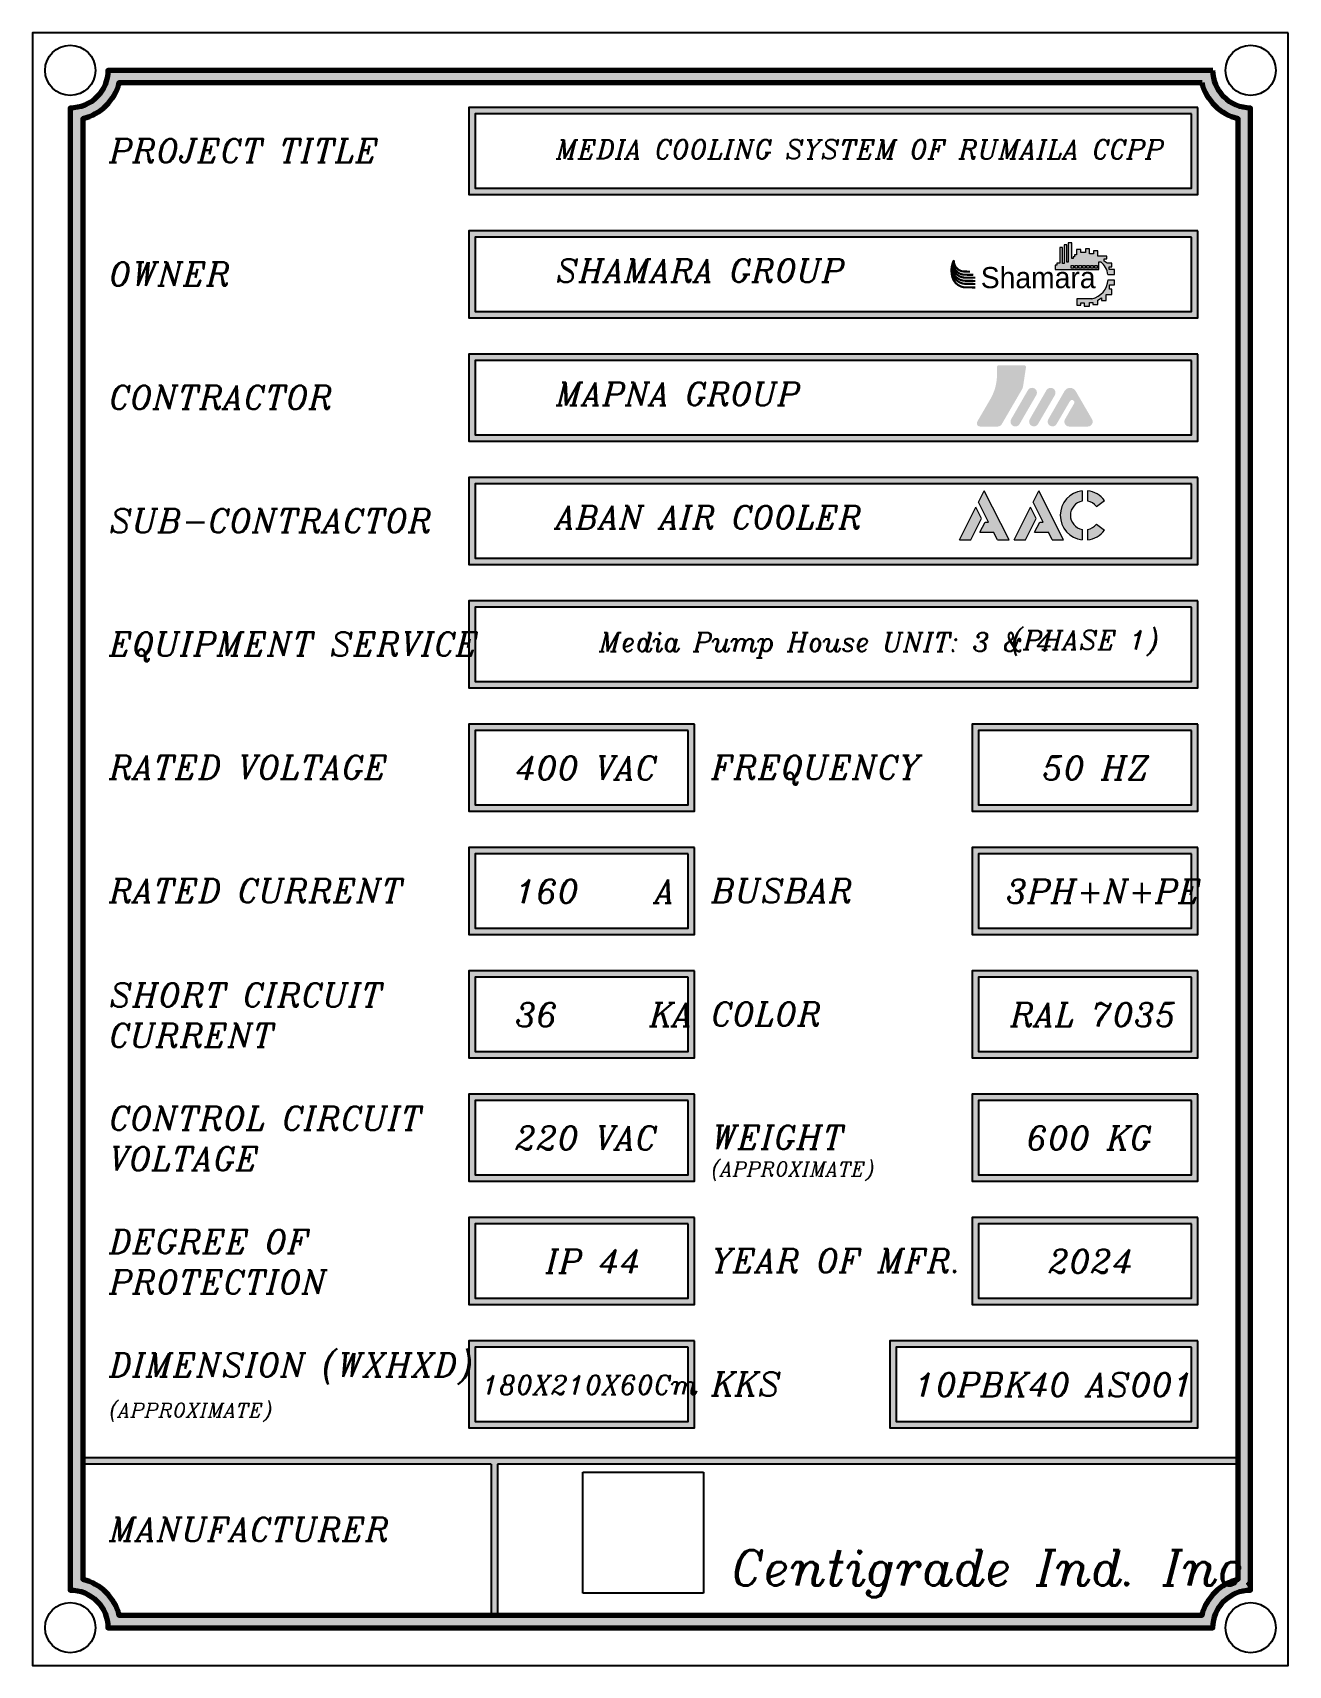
# Model space of a CAD drawing. Header units: inches. Extents: x -166 to 590, y 55 to 185.
# Drawn here: x 345.6 to 445.6, y 55.2 to 185.2 of the extents above; entities that cross this region are included whole.
import ezdxf
from ezdxf.enums import TextEntityAlignment as Align

# ---------------------------------------------------------------- set-up
doc = ezdxf.new("R2010")
doc.units = ezdxf.units.IN
doc.header["$MEASUREMENT"] = 0
doc.layers.add('T-T', color=2, linetype='Continuous', lineweight=20)
doc.styles.add('Shamara', font='')
doc.styles.get("Standard").update_dxf_attribs({"font": 'italic.shx'})
doc.styles.get('Shamara').set_extended_font_data('Alborz Mashgh Jadid')
picture_1 = doc.add_image_def('image1.jpg', size_in_pixel=(157, 157))

msp = doc.modelspace()

# ---------------------------------------------------------------- texts
for s, height, p in [('PROJECT TITLE ', 1.882, (351.75, 174.86)), ('MEDIA COOLING SYSTEM OF RUMAILA CCPP', 1.5056, (387.33, 175.16)), ('OWNER', 1.882, (351.75, 165.04)), ('SHAMARA GROUP', 1.836, (387.33, 165.34)), ('MAPNA GROUP', 1.836, (387.33, 155.52)), ('CONTRACTOR', 1.882, (351.75, 155.22)), ('SUB-CONTRACTOR', 1.882, (351.75, 145.4)), ('ABAN AIR COOLER', 1.836, (387.33, 145.7)), ('(PHASE 1)', 1.506, (423.57, 136.09)), ('EQUIPMENT SERVICE', 1.882, (351.75, 135.58)), ('Media Pump House UNIT: 3 & 4', 1.5056, (390.76, 135.93)), ('RATED VOLTAGE', 1.882, (351.75, 125.76)), ('400 VAC', 1.882, (384.08, 125.71)), ('FREQUENCY', 1.882, (399.71, 125.76)), ('50 HZ', 1.882, (426.07, 125.71)), ('RATED CURRENT', 1.882, (351.75, 115.94)), ('160    A', 1.882, (384.08, 115.89)), ('BUSBAR', 1.882, (399.71, 115.94)), ('3PH+N+PE', 1.882, (423.17, 115.89)), ('SHORT CIRCUIT', 1.882, (351.75, 107.64)), ('36     KA', 1.882, (384.08, 106.07)), ('COLOR', 1.882, (399.71, 106.12)), ('RAL 7035', 1.882, (423.52, 106.07)), ('CURRENT', 1.882, (351.75, 104.42)), ('CONTROL CIRCUIT', 1.882, (351.75, 97.82)), ('220 VAC', 1.882, (384.08, 96.25)), ('WEIGHT', 1.882, (399.71, 96.3)), ('600 KG', 1.882, (424.81, 96.25)), ('VOLTAGE', 1.882, (351.75, 94.6)), ('(APPROXIMATE)', 1.1292, (399.71, 94.16)), ('DEGREE OF', 1.882, (351.75, 88)), ('IP 44', 1.882, (386.51, 86.43)), ('YEAR OF MFR.', 1.882, (399.71, 86.48)), ('2024', 1.882, (426.53, 86.43)), ('PROTECTION', 1.882, (351.75, 84.78)), ('DIMENSION (WXHXD)', 1.882, (351.75, 78.18)), ('180X210X60Cm', 1.5056, (381.45, 76.78)), ('KKS', 1.882, (399.71, 76.66)), ('10PBK40 AS001', 1.882, (415.89, 76.61)), ('(APPROXIMATE)', 1.1292, (351.75, 74.96)), ('MANUFACTURER', 1.882, (351.75, 65.08)), ('Centigrade Ind. Inc.', 2.8029, (401.3, 61.56))]:
    msp.add_text(s, height=height).set_placement(p)

# ---------------------------------------------------------------- blocks, each defined once
blk = doc.blocks.new('AAC')
at = {"lineweight": 0}
h = blk.add_hatch(dxfattribs=at)
h.set_pattern_fill('AR-SAND', color=130, scale=0.4)
h.paths.add_polyline_path([(17.1, 33.8), (13.1, 26), (20.1, 12.2), (17.7, 12.2), (14.1, 5.2), (23.6, 5.2), (26.2, 0), (34.2, 0)])
h.paths.add_polyline_path([(0, 0), (7.9, 0), (15.3, 14.6), (11.3, 22.4)])
h = blk.add_hatch(dxfattribs=at)
h.set_pattern_fill('AR-SAND', color=130, scale=0.4)
h.paths.add_polyline_path([(49, 22.4), (37.7, 0), (45.6, 0), (53, 14.6)])
h.paths.add_polyline_path([(54.7, 33.8), (50.8, 26), (57.7, 12.2), (55.4, 12.2), (51.8, 5.2), (61.3, 5.2), (63.9, 0), (71.8, 0)])
h = blk.add_hatch(dxfattribs=at)
h.set_pattern_fill('AR-SAND', color=130, scale=0.4)
h.paths.add_polyline_path([(84.6, 26.8), (84.6, 33.8, 0.894794), (84.6, 0), (84.6, 7, -0.827064)])
h.paths.add_polyline_path([(94.4, 23), (100, 27.2, 0.206016), (88.3, 33.8), (88.3, 26.8, -0.186394)])
h.paths.add_polyline_path([(100, 6.6), (94.4, 10.8, -0.186394), (88.3, 7), (88.3, 0, 0.206016)])
for p, q in [((13.1, 26), (17.1, 33.8)), ((34.2, 0), (17.1, 33.8)), ((50.8, 26), (54.7, 33.8)), ((71.8, 0), (54.7, 33.8)), ((84.6, 33.8), (84.6, 26.8)), ((88.3, 33.8), (88.3, 26.8)), ((20.1, 12.2), (13.1, 26)), ((57.7, 12.2), (50.8, 26)), ((94.4, 23), (100, 27.2)), ((0, 0), (11.3, 22.4)), ((7.9, 0), (15.3, 14.6)), ((15.3, 14.6), (11.3, 22.4)), ((14.1, 5.2), (17.7, 12.2)), ((17.7, 12.2), (20.1, 12.2)), ((37.7, 0), (49, 22.4)), ((45.6, 0), (53, 14.6)), ((53, 14.6), (49, 22.4)), ((51.8, 5.2), (55.4, 12.2)), ((55.4, 12.2), (57.7, 12.2)), ((0, 0), (7.9, 0)), ((14.1, 5.2), (23.6, 5.2)), ((26.2, 0), (23.6, 5.2)), ((26.2, 0), (34.2, 0)), ((37.7, 0), (45.6, 0)), ((51.8, 5.2), (61.3, 5.2)), ((63.9, 0), (61.3, 5.2)), ((63.9, 0), (71.8, 0)), ((84.6, 7), (84.6, 0)), ((88.3, 7), (88.3, 0)), ((94.4, 10.8), (100, 6.6))]:
    blk.add_line(p, q, dxfattribs=at)
for radius, start, end in [(17, 96.356, 263.644), (17, 37.2592, 83.823), (10, 100.8142, 259.1858), (10, 37.2592, 79.4928), (10, 280.5072, 322.7408), (17, 276.177, 322.7408)]:
    blk.add_arc((86.5, 16.9), radius, start, end, dxfattribs=at)
blk = doc.blocks.new('A$C190B4D2B')
at = {"layer": 'T-T'}
h = blk.add_hatch(color=12, dxfattribs=at)
h.dxf.hatch_style = 1
h.paths.add_polyline_path([(5.47, -1.16), (5.47, -0.23), (4.75, -0.23), (4.75, -0.91), (3.9, -0.91), (3.9, -0.37), (3.11, -0.37), (3.11, -1.31), (2.72, -1.31), (2.72, -1.73), (2.5, -1.73), (2.5, -2.04), (2.22, -2.04), (2.22, 0.86), (1.55, 0.86), (1.55, -2.69), (1.32, -2.69), (1.32, 0.53), (0.83, 0.53), (0.83, -2.92), (0.53, -2.92), (0.53, 0), (0, 0), (0, -2.85), (-0.53, -2.85), (-0.53, -3.22), (-0.83, -3.22), (-0.83, -4.07), (7.18, -4.07), (7.18, -2.62), (7.6, -2.62, -0.191002), (8.87, -4.99), (10.08, -4.99), (10.08, -4.03), (9.08, -4.03), (9.08, -3.56), (9.61, -3.56), (9.61, -2.88), (8.71, -2.88), (8.19, -2.49), (8.19, -2.07), (8.66, -2.07), (8.66, -1.57), (7.03, -1.57), (7.03, -0.59), (6.2, -0.59), (6.2, -1.16)])
h.paths.add_polyline_path([(6.16, -3.28), (6.16, -3.81), (5.71, -3.81), (5.71, -3.28)], flags=16)
h.paths.add_polyline_path([(6.44, -3.28), (6.88, -3.28), (6.88, -3.81), (6.44, -3.81)], flags=16)
h.paths.add_polyline_path([(5.43, -3.28), (5.43, -3.81), (4.99, -3.81), (4.99, -3.28)], flags=16)
h.paths.add_polyline_path([(4.71, -3.28), (4.71, -3.81), (4.27, -3.81), (4.27, -3.28)], flags=16)
h.paths.add_polyline_path([(3.98, -3.28), (3.98, -3.81), (3.54, -3.81), (3.54, -3.28)], flags=16)
h.paths.add_polyline_path([(3.26, -3.28), (3.26, -3.81), (2.82, -3.81), (2.82, -3.28)], flags=16)
h.paths.add_polyline_path([(2.53, -3.28), (2.53, -3.81), (2.09, -3.81), (2.09, -3.28)], flags=16)
h.paths.add_polyline_path([(7.71, -9.27), (7.7, -9.75), (8.56, -9.75), (8.56, -8.65), (9.58, -8.66), (9.58, -7.64), (9.15, -7.64), (9.15, -6.85), (10.09, -6.85), (10.09, -5.98), (8.92, -5.98, -0.331152), (5.93, -9.42), (3.14, -9.42), (3.14, -10.64), (3.89, -10.64), (3.89, -10.2), (4.47, -10.2), (4.47, -10.81), (5.5, -10.81), (5.5, -10.12), (6.09, -10.12), (6.09, -10.5), (6.99, -10.5), (6.99, -9.68)])
at = {"layer": 'T-T', "color": 12}
for p, q in [((0.53, 0), (0, 0)), ((0, 0), (0, -2.85)), ((0.53, 0), (0, 0)), ((0, 0), (0, -2.85)), ((0.53, -2.92), (0.53, 0)), ((0.53, -2.92), (0.53, 0)), ((1.32, 0.53), (0.83, 0.53)), ((0.83, 0.53), (0.83, -2.92)), ((1.32, 0.53), (0.83, 0.53)), ((0.83, 0.53), (0.83, -2.92)), ((1.32, -2.69), (1.32, 0.53)), ((1.32, -2.69), (1.32, 0.53)), ((2.22, 0.86), (1.55, 0.86)), ((1.55, 0.86), (1.55, -2.69)), ((2.22, 0.86), (1.55, 0.86)), ((1.55, 0.86), (1.55, -2.69)), ((2.22, -2.04), (2.22, 0.86)), ((2.22, -2.04), (2.22, 0.86)), ((0, -2.85), (-0.53, -2.85)), ((-0.53, -2.85), (-0.53, -3.22)), ((0, -2.85), (-0.53, -2.85)), ((-0.53, -2.85), (-0.53, -3.22)), ((0.83, -2.92), (0.53, -2.92)), ((0.83, -2.92), (0.53, -2.92)), ((1.55, -2.69), (1.32, -2.69)), ((1.55, -2.69), (1.32, -2.69)), ((2.5, -2.04), (2.22, -2.04)), ((2.5, -2.04), (2.22, -2.04)), ((2.72, -1.73), (2.5, -1.73)), ((2.5, -1.73), (2.5, -2.04)), ((2.72, -1.73), (2.5, -1.73)), ((2.5, -1.73), (2.5, -2.04)), ((3.11, -1.31), (2.72, -1.31)), ((2.72, -1.31), (2.72, -1.73)), ((3.11, -1.31), (2.72, -1.31)), ((2.72, -1.31), (2.72, -1.73)), ((3.9, -0.37), (3.11, -0.37)), ((3.11, -0.37), (3.11, -1.31)), ((3.9, -0.37), (3.11, -0.37)), ((3.11, -0.37), (3.11, -1.31)), ((3.9, -0.91), (3.9, -0.37)), ((3.9, -0.91), (3.9, -0.37)), ((4.75, -0.91), (3.9, -0.91)), ((4.75, -0.91), (3.9, -0.91)), ((5.47, -0.23), (4.75, -0.23)), ((4.75, -0.23), (4.75, -0.91)), ((5.47, -0.23), (4.75, -0.23)), ((4.75, -0.23), (4.75, -0.91)), ((5.47, -1.16), (5.47, -0.23)), ((5.47, -1.16), (5.47, -0.23)), ((6.2, -1.16), (5.47, -1.16)), ((6.2, -1.16), (5.47, -1.16)), ((7.03, -0.59), (6.2, -0.59)), ((6.2, -0.59), (6.2, -1.16)), ((7.03, -0.59), (6.2, -0.59)), ((6.2, -0.59), (6.2, -1.16)), ((7.03, -1.57), (7.03, -0.59)), ((7.03, -1.57), (7.03, -0.59)), ((8.66, -1.57), (7.03, -1.57)), ((8.66, -1.57), (7.03, -1.57)), ((7.18, -4.07), (7.18, -2.62)), ((7.18, -2.62), (7.6, -2.62)), ((7.18, -4.07), (7.18, -2.62)), ((7.18, -2.62), (7.6, -2.62)), ((8.19, -2.49), (8.19, -2.07)), ((8.19, -2.07), (8.66, -2.07)), ((8.19, -2.49), (8.19, -2.07)), ((8.19, -2.07), (8.66, -2.07)), ((8.71, -2.88), (8.19, -2.49)), ((8.71, -2.88), (8.19, -2.49)), ((8.66, -2.07), (8.66, -1.57)), ((8.66, -2.07), (8.66, -1.57)), ((9.61, -2.88), (8.71, -2.88)), ((9.61, -2.88), (8.71, -2.88)), ((9.61, -3.56), (9.61, -2.88)), ((9.61, -3.56), (9.61, -2.88)), ((-0.53, -3.22), (-0.83, -3.22)), ((-0.83, -3.22), (-0.83, -4.07)), ((-0.53, -3.22), (-0.83, -3.22)), ((-0.83, -3.22), (-0.83, -4.07)), ((-0.83, -4.07), (7.18, -4.07)), ((-0.83, -4.07), (7.18, -4.07)), ((8.87, -4.99), (10.08, -4.99)), ((8.87, -4.99), (10.08, -4.99)), ((10.09, -5.98), (8.92, -5.98)), ((10.09, -5.98), (8.92, -5.98)), ((9.08, -4.03), (9.08, -3.56)), ((9.08, -3.56), (9.61, -3.56)), ((9.08, -4.03), (9.08, -3.56)), ((9.08, -3.56), (9.61, -3.56)), ((10.08, -4.03), (9.08, -4.03)), ((10.08, -4.03), (9.08, -4.03)), ((10.08, -4.99), (10.08, -4.03)), ((10.08, -4.99), (10.08, -4.03)), ((10.09, -6.85), (10.09, -5.98)), ((10.09, -6.85), (10.09, -5.98)), ((8.56, -9.75), (8.56, -8.65)), ((8.56, -8.65), (9.58, -8.66)), ((8.56, -9.75), (8.56, -8.65)), ((8.56, -8.65), (9.58, -8.66)), ((9.15, -7.64), (9.15, -6.85)), ((9.15, -6.85), (10.09, -6.85)), ((9.15, -7.64), (9.15, -6.85)), ((9.15, -6.85), (10.09, -6.85)), ((9.58, -7.64), (9.15, -7.64)), ((9.58, -7.64), (9.15, -7.64)), ((9.58, -8.66), (9.58, -7.64)), ((9.58, -8.66), (9.58, -7.64)), ((5.93, -9.42), (3.14, -9.42)), ((3.14, -9.42), (3.14, -10.64)), ((5.93, -9.42), (3.14, -9.42)), ((3.14, -9.42), (3.14, -10.64)), ((3.14, -10.64), (3.89, -10.64)), ((3.14, -10.64), (3.89, -10.64)), ((3.89, -10.64), (3.89, -10.2)), ((3.89, -10.2), (4.47, -10.2)), ((3.89, -10.64), (3.89, -10.2)), ((3.89, -10.2), (4.47, -10.2)), ((4.47, -10.2), (4.47, -10.81)), ((4.47, -10.2), (4.47, -10.81)), ((4.47, -10.81), (5.5, -10.81)), ((4.47, -10.81), (5.5, -10.81)), ((5.5, -10.81), (5.5, -10.12)), ((5.5, -10.12), (6.09, -10.12)), ((5.5, -10.81), (5.5, -10.12)), ((5.5, -10.12), (6.09, -10.12)), ((6.09, -10.12), (6.09, -10.5)), ((6.09, -10.12), (6.09, -10.5)), ((6.09, -10.5), (6.99, -10.5)), ((6.09, -10.5), (6.99, -10.5)), ((6.99, -9.68), (7.71, -9.27)), ((6.99, -9.68), (7.71, -9.27)), ((6.99, -10.5), (6.99, -9.68)), ((6.99, -10.5), (6.99, -9.68)), ((7.71, -9.27), (7.7, -9.75)), ((7.71, -9.27), (7.7, -9.75)), ((7.7, -9.75), (8.56, -9.75)), ((7.7, -9.75), (8.56, -9.75))]:
    blk.add_line(p, q, dxfattribs=at)
at = {"layer": 'T-T', "color": 12, "const_width": 0.39}
for points in [[(-19.5, -2.33, 0.281), (-19.27, -6.42, 18.267234)], [(-15.56, -5.56), (-17.6, -5.54, -0.42789), (-19.74, -2.89, -0.912171)], [(-15.96, -5.03), (-17.6, -5.01, -0.429952), (-19.66, -2.55, -0.912171)], [(-16.54, -4.44), (-17.6, -4.41, -0.441364), (-19.5, -2.33, -0.912171)], [(-15.56, -6.15), (-17.6, -6.12, -0.392856), (-19.91, -3.52, -0.912171)], [(-15.56, -6.7), (-17.6, -6.68, -0.383676), (-19.91, -3.97, -0.912171)], [(-15.56, -7.36), (-17.6, -7.33, -0.383676), (-19.91, -4.62, -0.912171)]]:
    blk.add_lwpolyline(points, format="xyb", dxfattribs=at)
at = {"layer": 'T-T', "color": 12}
for points in [[(2.53, -3.81), (2.09, -3.81), (2.09, -3.28), (2.53, -3.28)], [(3.26, -3.81), (2.82, -3.81), (2.82, -3.28), (3.26, -3.28)], [(3.98, -3.81), (3.54, -3.81), (3.54, -3.28), (3.98, -3.28)], [(4.71, -3.81), (4.27, -3.81), (4.27, -3.28), (4.71, -3.28)], [(5.43, -3.81), (4.99, -3.81), (4.99, -3.28), (5.43, -3.28)], [(6.16, -3.81), (5.71, -3.81), (5.71, -3.28), (6.16, -3.28)], [(6.88, -3.81), (6.44, -3.81), (6.44, -3.28), (6.88, -3.28)]]:
    blk.add_lwpolyline(points, close=True, dxfattribs=at)
for centre, radius, start, end in [((5.24, -5.41), 3.65, 6.6649, 49.9184), ((5.24, -5.41), 3.65, 6.6649, 49.9184), ((5.11, -5.69), 3.82, 282.4377, 355.7272), ((5.11, -5.69), 3.82, 282.4377, 355.7272)]:
    blk.add_arc(centre, radius, start, end, dxfattribs=at)
at = {"layer": 'T-T', "color": 12, "style": 'Shamara'}
blk.add_text('Shamara', height=3.9, rotation=0.0001, dxfattribs=at).set_placement((-3.98, -5.54), align=Align.MIDDLE_CENTER)

# ---------------------------------------------------------------- hatches: boundary and pattern name
h = msp.add_hatch(color=256)
h.dxf.hatch_style = 1
h.paths.add_polyline_path([(442.64, 179.2, -0.414214), (439.64, 182.2), (351.64, 182.2, -0.414214), (348.64, 179.2), (348.64, 61.2, -0.414214), (351.64, 58.2), (439.64, 58.2, -0.414214), (442.64, 61.2)])
h.paths.add_polyline_path([(441.64, 62.07, 0.272842), (438.77, 59.2), (352.52, 59.2, 0.272842), (349.64, 62.07), (349.64, 178.33, 0.272842), (352.52, 181.2), (438.77, 181.2, 0.272842), (441.64, 178.33)], flags=16)
h = msp.add_hatch(color=256)
h.dxf.hatch_style = 1
h.paths.add_polyline_path([(380.38, 179.24), (380.38, 172.32), (438.44, 172.32), (438.44, 179.24)])
h.paths.add_polyline_path([(437.94, 178.74), (380.88, 178.74), (380.88, 172.82), (437.94, 172.82)], flags=16)
h = msp.add_hatch(color=256)
h.dxf.hatch_style = 1
h.paths.add_polyline_path([(380.38, 169.42), (380.38, 162.5), (438.44, 162.5), (438.44, 169.42)])
h.paths.add_polyline_path([(437.94, 168.92), (380.88, 168.92), (380.88, 163), (437.94, 163)], flags=16)
h = msp.add_hatch(color=256)
h.dxf.hatch_style = 1
h.paths.add_polyline_path([(380.38, 159.6), (380.38, 152.68), (438.44, 152.68), (438.44, 159.6)])
h.paths.add_polyline_path([(437.94, 159.1), (380.88, 159.1), (380.88, 153.18), (437.94, 153.18)], flags=16)
h = msp.add_hatch(color=256)
h.dxf.hatch_style = 1
h.paths.add_polyline_path([(380.38, 149.78), (380.38, 142.86), (438.44, 142.86), (438.44, 149.78)])
h.paths.add_polyline_path([(437.94, 149.28), (380.88, 149.28), (380.88, 143.36), (437.94, 143.36)], flags=16)
h = msp.add_hatch(color=256)
h.dxf.hatch_style = 1
h.paths.add_polyline_path([(380.38, 139.96), (380.38, 133.04), (438.44, 133.04), (438.44, 139.96)])
h.paths.add_polyline_path([(437.94, 139.46), (380.88, 139.46), (380.88, 133.54), (437.94, 133.54)], flags=16)
h = msp.add_hatch(color=256)
h.dxf.hatch_style = 1
h.paths.add_polyline_path([(398.36, 123.22), (398.36, 130.14), (380.38, 130.14), (380.38, 123.22)])
h.paths.add_polyline_path([(397.86, 129.64), (397.86, 123.72), (380.88, 123.72), (380.88, 129.64)], flags=16)
h = msp.add_hatch(color=256)
h.dxf.hatch_style = 1
h.paths.add_polyline_path([(438.44, 123.22), (438.44, 130.14), (420.46, 130.14), (420.46, 123.22)])
h.paths.add_polyline_path([(437.94, 129.64), (437.94, 123.72), (420.96, 123.72), (420.96, 129.64)], flags=16)
h = msp.add_hatch(color=256)
h.dxf.hatch_style = 1
h.paths.add_polyline_path([(398.36, 113.4), (398.36, 120.32), (380.38, 120.32), (380.38, 113.4)])
h.paths.add_polyline_path([(397.86, 119.82), (397.86, 113.9), (380.88, 113.9), (380.88, 119.82)], flags=16)
h = msp.add_hatch(color=256)
h.dxf.hatch_style = 1
h.paths.add_polyline_path([(438.44, 113.4), (438.44, 120.32), (420.46, 120.32), (420.46, 113.4)])
h.paths.add_polyline_path([(437.94, 119.82), (437.94, 113.9), (420.96, 113.9), (420.96, 119.82)], flags=16)
h = msp.add_hatch(color=256)
h.dxf.hatch_style = 1
h.paths.add_polyline_path([(398.36, 103.58), (398.36, 110.5), (380.38, 110.5), (380.38, 103.58)])
h.paths.add_polyline_path([(397.86, 110), (397.86, 104.08), (380.88, 104.08), (380.88, 110)], flags=16)
h = msp.add_hatch(color=256)
h.dxf.hatch_style = 1
h.paths.add_polyline_path([(438.44, 103.58), (438.44, 110.5), (420.46, 110.5), (420.46, 103.58)])
h.paths.add_polyline_path([(437.94, 110), (437.94, 104.08), (420.96, 104.08), (420.96, 110)], flags=16)
h = msp.add_hatch(color=256)
h.dxf.hatch_style = 1
h.paths.add_polyline_path([(398.36, 93.76), (398.36, 100.68), (380.38, 100.68), (380.38, 93.76)])
h.paths.add_polyline_path([(397.86, 100.18), (397.86, 94.26), (380.88, 94.26), (380.88, 100.18)], flags=16)
h = msp.add_hatch(color=256)
h.dxf.hatch_style = 1
h.paths.add_polyline_path([(438.44, 93.76), (438.44, 100.68), (420.46, 100.68), (420.46, 93.76)])
h.paths.add_polyline_path([(437.94, 100.18), (437.94, 94.26), (420.96, 94.26), (420.96, 100.18)], flags=16)
h = msp.add_hatch(color=256)
h.dxf.hatch_style = 1
h.paths.add_polyline_path([(398.36, 83.94), (398.36, 90.86), (380.38, 90.86), (380.38, 83.94)])
h.paths.add_polyline_path([(397.86, 90.36), (397.86, 84.44), (380.88, 84.44), (380.88, 90.36)], flags=16)
h = msp.add_hatch(color=256)
h.dxf.hatch_style = 1
h.paths.add_polyline_path([(438.44, 83.94), (438.44, 90.86), (420.46, 90.86), (420.46, 83.94)])
h.paths.add_polyline_path([(437.94, 90.36), (437.94, 84.44), (420.96, 84.44), (420.96, 90.36)], flags=16)
h = msp.add_hatch(color=256)
h.dxf.hatch_style = 1
h.paths.add_polyline_path([(398.36, 74.12), (398.36, 81.04), (380.38, 81.04), (380.38, 74.12)])
h.paths.add_polyline_path([(397.86, 80.54), (397.86, 74.62), (380.88, 74.62), (380.88, 80.54)], flags=16)
h = msp.add_hatch(color=256)
h.dxf.hatch_style = 1
h.paths.add_polyline_path([(438.44, 74.12), (438.44, 81.04), (413.92, 81.04), (413.92, 74.12)])
h.paths.add_polyline_path([(437.94, 80.54), (437.94, 74.62), (414.42, 74.62), (414.42, 80.54)], flags=16)
h = msp.add_hatch(color=256)
h.dxf.hatch_style = 1
h.paths.add_polyline_path([(441.64, 71.72), (349.64, 71.72), (349.64, 71.22), (382.17, 71.22), (382.17, 59.2), (382.67, 59.2), (382.67, 71.22), (441.64, 71.22)])
at = {"layer": 'T-T'}
msp.add_hatch(color=252, dxfattribs=at).paths.add_polyline_path([(424.44, 156.81, 0.093556), (424.52, 157.04), (424.75, 158.56, 0.459001), (424.62, 158.71), (422.57, 158.71, 0.414214), (422.44, 158.58), (422.44, 157.97, -0.131652), (421.93, 156.05), (420.87, 154.23, 0.57735), (421.1, 153.84), (422.5, 153.84, 0.267949), (422.83, 154.04)])
h = msp.add_hatch(color=1, dxfattribs=at)
h.paths.add_polyline_path([(428.71, 156.66, 0.57735), (427.82, 156.66), (426.53, 154.42, 1), (427.19, 154.04), (428.25, 155.86, -1), (428.58, 155.67), (427.86, 154.42, 0.57735), (428.19, 153.84), (429.67, 153.84, 0.57735), (430.01, 154.42)])
h.paths.add_polyline_path([(427.05, 156.34, 1), (426.38, 156.73), (425.05, 154.42, 1), (425.71, 154.04)])
h.paths.add_polyline_path([(425.57, 156.34, 1), (424.9, 156.73), (423.57, 154.42, 1), (424.24, 154.04)])

# ---------------------------------------------------------------- linework, layer by layer
for p, q in [((441.64, 71.72), (349.64, 71.72)), ((382.17, 71.22), (349.64, 71.22)), ((382.17, 71.22), (382.17, 59.2)), ((441.64, 71.22), (382.67, 71.22)), ((382.67, 71.22), (382.67, 59.2)), ((382.67, 59.2), (382.17, 59.2))]:
    msp.add_line(p, q)
for points in [[(445.64, 185.2), (345.64, 185.2), (345.64, 55.2), (445.64, 55.2)], [(438.44, 179.24), (380.38, 179.24), (380.38, 172.32), (438.44, 172.32)], [(437.94, 178.74), (380.88, 178.74), (380.88, 172.82), (437.94, 172.82)], [(438.44, 169.42), (380.38, 169.42), (380.38, 162.5), (438.44, 162.5)], [(437.94, 168.92), (380.88, 168.92), (380.88, 163), (437.94, 163)], [(438.44, 159.6), (380.38, 159.6), (380.38, 152.68), (438.44, 152.68)], [(437.94, 159.1), (380.88, 159.1), (380.88, 153.18), (437.94, 153.18)], [(438.44, 149.78), (380.38, 149.78), (380.38, 142.86), (438.44, 142.86)], [(437.94, 149.28), (380.88, 149.28), (380.88, 143.36), (437.94, 143.36)], [(438.44, 139.96), (380.38, 139.96), (380.38, 133.04), (438.44, 133.04)], [(437.94, 139.46), (380.88, 139.46), (380.88, 133.54), (437.94, 133.54)], [(398.36, 130.14), (380.38, 130.14), (380.38, 123.22), (398.36, 123.22)], [(438.44, 130.14), (420.46, 130.14), (420.46, 123.22), (438.44, 123.22)], [(397.86, 129.64), (380.88, 129.64), (380.88, 123.72), (397.86, 123.72)], [(437.94, 129.64), (420.96, 129.64), (420.96, 123.72), (437.94, 123.72)], [(398.36, 120.32), (380.38, 120.32), (380.38, 113.4), (398.36, 113.4)], [(397.86, 119.82), (380.88, 119.82), (380.88, 113.9), (397.86, 113.9)], [(438.44, 120.32), (420.46, 120.32), (420.46, 113.4), (438.44, 113.4)], [(437.94, 119.82), (420.96, 119.82), (420.96, 113.9), (437.94, 113.9)], [(398.36, 110.5), (380.38, 110.5), (380.38, 103.58), (398.36, 103.58)], [(397.86, 110), (380.88, 110), (380.88, 104.08), (397.86, 104.08)], [(438.44, 110.5), (420.46, 110.5), (420.46, 103.58), (438.44, 103.58)], [(437.94, 110), (420.96, 110), (420.96, 104.08), (437.94, 104.08)], [(398.36, 100.68), (380.38, 100.68), (380.38, 93.76), (398.36, 93.76)], [(397.86, 100.18), (380.88, 100.18), (380.88, 94.26), (397.86, 94.26)], [(438.44, 100.68), (420.46, 100.68), (420.46, 93.76), (438.44, 93.76)], [(437.94, 100.18), (420.96, 100.18), (420.96, 94.26), (437.94, 94.26)], [(398.36, 90.86), (380.38, 90.86), (380.38, 83.94), (398.36, 83.94)], [(397.86, 90.36), (380.88, 90.36), (380.88, 84.44), (397.86, 84.44)], [(438.44, 90.86), (420.46, 90.86), (420.46, 83.94), (438.44, 83.94)], [(437.94, 90.36), (420.96, 90.36), (420.96, 84.44), (437.94, 84.44)], [(398.36, 81.04), (380.38, 81.04), (380.38, 74.12), (398.36, 74.12)], [(438.44, 81.04), (413.92, 81.04), (413.92, 74.12), (438.44, 74.12)], [(397.86, 80.54), (380.88, 80.54), (380.88, 74.62), (397.86, 74.62)], [(437.94, 80.54), (414.42, 80.54), (414.42, 74.62), (437.94, 74.62)]]:
    msp.add_lwpolyline(points, close=True)
at = {"lineweight": 70}
for points in [[(439.64, 182.2), (351.64, 182.2, -0.414214), (348.64, 179.2), (348.64, 61.2, -0.414214), (351.64, 58.2), (439.64, 58.2, -0.414214), (442.64, 61.2), (442.64, 179.2, -0.414214)], [(438.77, 181.2), (352.52, 181.2, -0.272842), (349.64, 178.33), (349.64, 62.07, -0.272842), (352.52, 59.2), (438.77, 59.2, -0.272842), (441.64, 62.07), (441.64, 178.33, -0.272842)]]:
    msp.add_lwpolyline(points, format="xyb", close=True, dxfattribs=at)
for centre in [(348.64, 182.2), (442.64, 182.2), (348.64, 58.2), (442.64, 58.2)]:
    msp.add_circle(centre, 2)

# ---------------------------------------------------------------- block references
at = {"xscale": 0.4319999991841513, "yscale": 0.4319999991841513, "zscale": 0.4319999991841513}
msp.add_blockref('A$C190B4D2B', (427.44, 168.09), dxfattribs=at)
at = {"color": 1, "xscale": 0.115537084099717, "yscale": 0.115537084099717, "zscale": 0.115537084099717}
msp.add_blockref('AAC', (419.45, 144.82), dxfattribs=at)

msp.set_redraw_order([(e.dxf.handle, doc.entitydb.next_handle()) for e in msp.query("TEXT MTEXT ATTDEF DIMENSION ARC_DIMENSION")])  # texts and dimensions are drawn at this point

# ---------------------------------------------------------------- pictures from other files: only their frames are drawn
image = msp.add_image(picture_1, insert=(389.45, 60.94), size_in_units=(9.63, 9.63))
image.dxf.flags = 7

doc.saveas('drawing.dxf')
